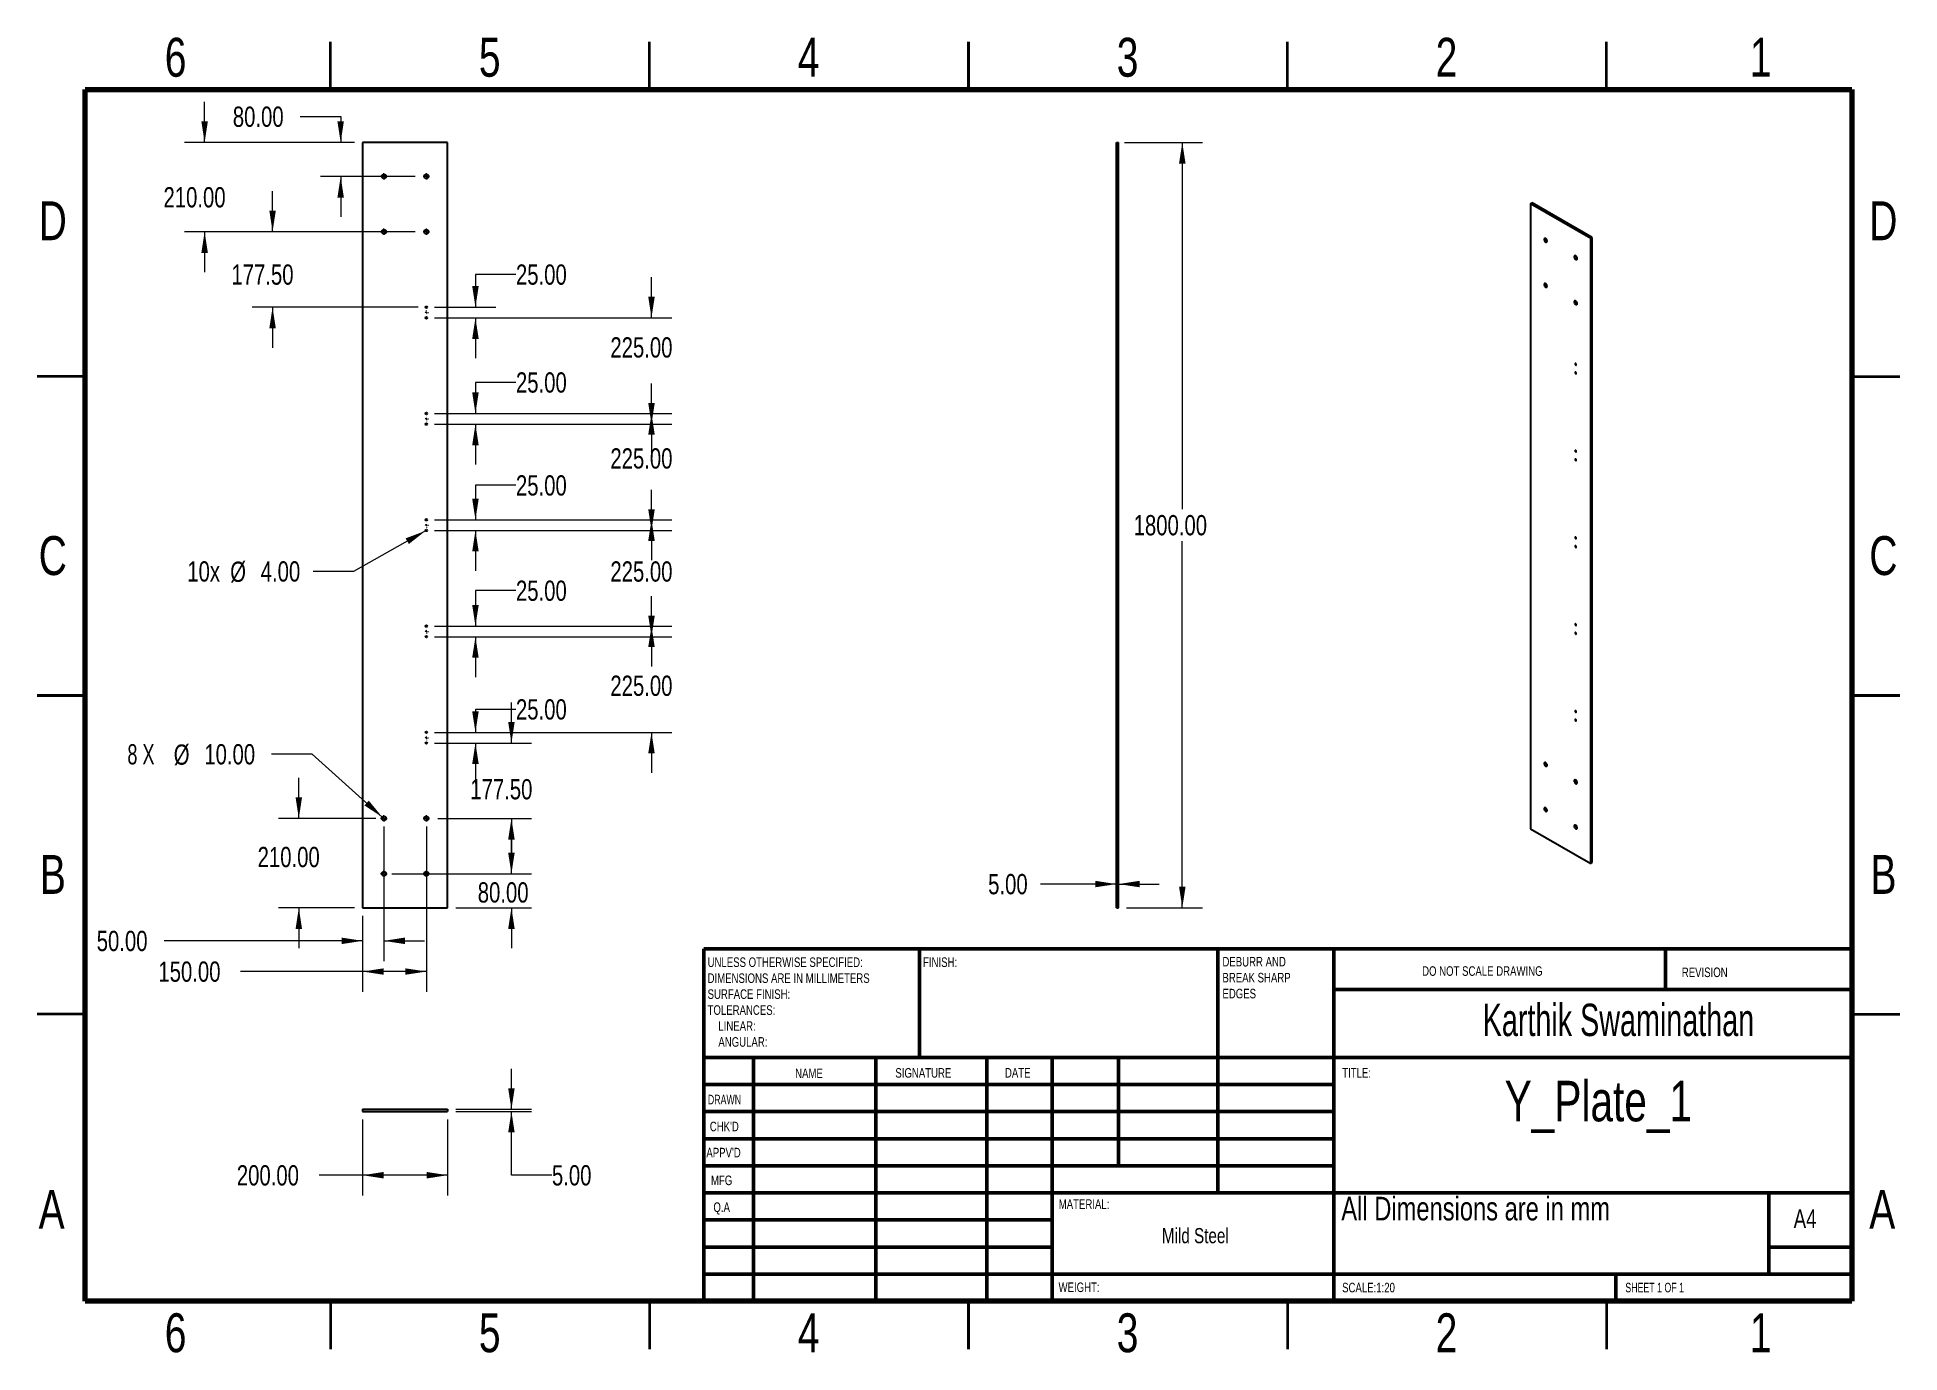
# Model space of a CAD drawing. Header units: millimetres. Extents: x 2 to 294, y 2 to 208.
import ezdxf

# ---------------------------------------------------------------- set-up
doc = ezdxf.new("R2010")
doc.units = ezdxf.units.MM
doc.styles.add('SLDTEXTSTYLE0', font='TXT', dxfattribs={"width": 0.75})
doc.styles.add('SLDTEXTSTYLE1', font='TXT', dxfattribs={"width": 0.686449})
doc.styles.add('SLDTEXTSTYLE2', font='TXT', dxfattribs={"width": 0.6875})
doc.styles.add('SLDTEXTSTYLE3', font='TXT', dxfattribs={"width": 0.663})
doc.styles.add('SLDTEXTSTYLE4', font='TXT', dxfattribs={"width": 0.666667})
doc.dimstyles.new('SLDDIMSTYLE0', dxfattribs={"dimtxt": 3.175, "dimasz": 3.302, "dimexe": 0, "dimexo": 0.0625, "dimgap": 0.79375, "dimtad": 0, "dimtih": 1, "dimtoh": 1, "dimlfac": 15, "dimrnd": 1e-09, "dimzin": 4, "dimdsep": 46, "dimtxsty": 'SLDTEXTSTYLE0', "dimsah": 1, "dimcen": 0.09, "dimadec": 0, "dimazin": 1, "dimtfac": 1, "dimtmove": 0, "dimatfit": 0, "dimfxl": 1, "dimfrac": 2, "dimtolj": 1, "dimtzin": 12, "dimarcsym": 0})
doc.dimstyles.new('SLDDIMSTYLE1', dxfattribs={"dimtxt": 3.175, "dimasz": 3.302, "dimexe": 0, "dimexo": 0.0625, "dimgap": 0.79375, "dimtad": 0, "dimtih": 1, "dimtoh": 1, "dimlfac": 15, "dimrnd": 1e-09, "dimzin": 4, "dimdsep": 46, "dimtxsty": 'SLDTEXTSTYLE0', "dimsah": 1, "dimcen": 0.09, "dimadec": 0, "dimazin": 1, "dimtfac": 1, "dimtofl": 0, "dimtmove": 0, "dimatfit": 3, "dimfxl": 1, "dimfrac": 2, "dimtolj": 1, "dimtzin": 12, "dimarcsym": 0})
doc.dimstyles.new('SLDDIMSTYLE2', dxfattribs={"dimtxt": 3.175, "dimasz": 3.302, "dimexe": 0, "dimexo": 0.0625, "dimgap": 0.79375, "dimtad": 0, "dimtih": 1, "dimtoh": 1, "dimlfac": 15, "dimrnd": 1e-09, "dimzin": 4, "dimdsep": 46, "dimtxsty": 'SLDTEXTSTYLE0', "dimsah": 1, "dimcen": 0, "dimadec": 0, "dimazin": 1, "dimtfac": 1, "dimtofl": 0, "dimtmove": 0, "dimatfit": 3, "dimfxl": 1, "dimfrac": 2, "dimtolj": 1, "dimtzin": 12, "dimarcsym": 0})
doc.dimstyles.new('SLDDIMSTYLE3', dxfattribs={"dimtxt": 3.175, "dimasz": 3.302, "dimexe": 0, "dimexo": 0.0625, "dimgap": 0.79375, "dimtad": 0, "dimtih": 1, "dimtoh": 1, "dimlfac": 15, "dimrnd": 1e-09, "dimzin": 4, "dimdsep": 46, "dimtxsty": 'SLDTEXTSTYLE0', "dimsah": 1, "dimcen": 0, "dimadec": 0, "dimazin": 1, "dimtfac": 1, "dimtofl": 0, "dimtmove": 0, "dimatfit": 3, "dimfxl": 1, "dimfrac": 2, "dimtolj": 1, "dimtzin": 12, "dimarcsym": 0})

msp = doc.modelspace()

# ---------------------------------------------------------------- texts
at = {"color": 7, "linetype": 'Continuous', "lineweight": 0}
for s, insert, char_height, attachment_point, style in [('6', (24.18862, 208.11369), 6.096, 2, 'SLDTEXTSTYLE0'), ('5', (73.43862, 208.11369), 6.096, 2, 'SLDTEXTSTYLE0'), ('4', (123.43862, 208.11369), 6.096, 2, 'SLDTEXTSTYLE0'), ('3', (173.43862, 208.11369), 6.096, 2, 'SLDTEXTSTYLE0'), ('2', (223.43862, 208.11369), 6.096, 2, 'SLDTEXTSTYLE0'), ('1', (272.68862, 208.11369), 6.096, 2, 'SLDTEXTSTYLE0'), ('D', (4.93015, 182.47569), 6.096, 2, 'SLDTEXTSTYLE0'), ('D', (291.93015, 182.47569), 6.096, 2, 'SLDTEXTSTYLE0'), ('C', (4.9365, 129.97569), 6.096, 2, 'SLDTEXTSTYLE0'), ('C', (291.9365, 129.97569), 6.096, 2, 'SLDTEXTSTYLE0'), ('B', (4.95343, 79.97569), 6.096, 2, 'SLDTEXTSTYLE0'), ('B', (291.95343, 79.97569), 6.096, 2, 'SLDTEXTSTYLE0'), ('FINISH:', (141.37129, 63.91927), 1.5, 1, 'SLDTEXTSTYLE0'), ('DO NOT SCALE DRAWING', (219.61464, 62.53299), 1.5, 1, 'SLDTEXTSTYLE0'), ('REVISION', (260.32758, 62.33491), 1.5, 1, 'SLDTEXTSTYLE0'), ('Karthik Swaminathan', (250.39718, 56.66856), 5.08, 2, 'SLDTEXTSTYLE3'), ('NAME', (121.32224, 46.50148), 1.5, 1, 'SLDTEXTSTYLE0'), ('SIGNATURE', (137.03359, 46.56176), 1.5, 1, 'SLDTEXTSTYLE0'), ('DATE', (154.2147, 46.57618), 1.5, 1, 'SLDTEXTSTYLE0'), ('TITLE:', (207.09016, 46.57618), 1.5, 1, 'SLDTEXTSTYLE0'), ('Y_Plate_1', (247.25245, 44.57169), 6.35, 2, 'SLDTEXTSTYLE0'), ('DRAWN', (107.64336, 42.38478), 1.5, 1, 'SLDTEXTSTYLE1'), ("CHK'D", (107.93922, 38.16185), 1.5, 1, 'SLDTEXTSTYLE0'), ("APPV'D", (107.40172, 34.06587), 1.5, 1, 'SLDTEXTSTYLE0'), ('MFG', (108.12401, 29.71578), 1.5, 1, 'SLDTEXTSTYLE0'), ('A', (4.75658, 27.47569), 6.096, 2, 'SLDTEXTSTYLE0'), ('All Dimensions are in mm', (206.953, 26.38849), 3.7041667, 1, 'SLDTEXTSTYLE0'), ('A', (291.75658, 27.47569), 6.096, 2, 'SLDTEXTSTYLE0'), ('Q.A', (108.50904, 25.50466), 1.5, 1, 'SLDTEXTSTYLE0'), ('MATERIAL:', (162.64586, 25.98606), 1.5, 1, 'SLDTEXTSTYLE0'), ('A4', (277.87116, 24.40639), 2.910417, 1, 'SLDTEXTSTYLE0'), ('Mild Steel', (184.06241, 21.48557), 2.38125, 2, 'SLDTEXTSTYLE0'), ('WEIGHT:', (162.61781, 12.94931), 1.4986, 1, 'SLDTEXTSTYLE0'), ('SCALE:1:20', (207.07397, 12.90009), 1.5, 1, 'SLDTEXTSTYLE0'), ('SHEET 1 OF 1', (251.47829, 12.90009), 1.5, 1, 'SLDTEXTSTYLE2'), ('6', (24.18862, 8.11369), 6.096, 2, 'SLDTEXTSTYLE0'), ('5', (73.43862, 8.11369), 6.096, 2, 'SLDTEXTSTYLE0'), ('4', (123.43862, 8.11369), 6.096, 2, 'SLDTEXTSTYLE0'), ('3', (173.43862, 8.11369), 6.096, 2, 'SLDTEXTSTYLE0'), ('2', (223.43862, 8.11369), 6.096, 2, 'SLDTEXTSTYLE0'), ('1', (272.68862, 8.11369), 6.096, 2, 'SLDTEXTSTYLE0')]:
    msp.add_mtext(s, dxfattribs=dict(at, insert=insert, char_height=char_height, attachment_point=attachment_point, style=style))

# ---------------------------------------------------------------- blocks, each defined once
blk = doc.blocks.new('SW_NOTE_0')
at = {"color": 0, "linetype": 'Continuous', "lineweight": 0, "char_height": 1.5, "attachment_point": 1, "style": 'SLDTEXTSTYLE0'}
for s, insert in [('UNLESS OTHERWISE SPECIFIED:', (0, 1.93)), ('DIMENSIONS ARE IN MILLIMETERS', (0, -0.57)), ('TOLERANCES:', (0, -5.57)), ('SURFACE FINISH:', (0, -3.07)), ('LINEAR:', (1.69, -8.07)), ('ANGULAR:', (1.69, -10.57))]:
    blk.add_mtext(s, dxfattribs=dict(at, insert=insert))
blk = doc.blocks.new('SW_NOTE_0_1')
at = {"color": 0, "linetype": 'Continuous', "lineweight": 0, "char_height": 1.5, "attachment_point": 1, "style": 'SLDTEXTSTYLE0'}
for s, insert in [('DEBURR AND', (0, 1.93)), ('BREAK SHARP', (0, -0.57)), ('EDGES', (0, -3.07))]:
    blk.add_mtext(s, dxfattribs=dict(at, insert=insert))
blk = doc.blocks.new('_D')
at = {"color": 7, "linetype": 'Continuous', "lineweight": 0, "transparency": 16777216}
for p, q in [((56.84, 84.44), (56.84, 63.34)), ((53.51, 70.44), (53.51, 63.34)), ((53.51, 66.52), (22.38, 66.52)), ((56.84, 66.52), (63.19, 66.52))]:
    blk.add_line(p, q, dxfattribs=at)
at = {"color": 7, "linetype": 'Continuous', "lineweight": 18, "transparency": 16777216}
for points in [[(53.51, 66.52), (50.2, 67.03), (50.2, 66.01)], [(56.84, 66.52), (60.14, 66.01), (60.14, 67.03)]]:
    blk.add_solid(points, dxfattribs=at)
at = {"color": 7, "linetype": 'Continuous', "lineweight": 18, "transparency": 16777216, "insert": (11.82, 68.09), "char_height": 3.175, "attachment_point": 1, "style": 'SLDTEXTSTYLE0'}
blk.add_mtext('50.00', dxfattribs=at)
blk = doc.blocks.new('_D_1')
at = {"color": 7, "linetype": 'Continuous', "lineweight": 0, "transparency": 16777216}
for p, q in [((63.51, 84.44), (63.51, 58.53)), ((53.51, 70.44), (53.51, 58.53)), ((53.51, 61.71), (34.39, 61.71)), ((63.51, 61.71), (53.51, 61.71))]:
    blk.add_line(p, q, dxfattribs=at)
at = {"color": 7, "linetype": 'Continuous', "lineweight": 18, "transparency": 16777216}
for points in [[(53.51, 61.71), (56.81, 61.2), (56.81, 62.21)], [(63.51, 61.71), (60.2, 62.21), (60.2, 61.2)]]:
    blk.add_solid(points, dxfattribs=at)
at = {"color": 7, "linetype": 'Continuous', "lineweight": 18, "transparency": 16777216, "insert": (21.49, 63.28), "char_height": 3.175, "attachment_point": 1, "style": 'SLDTEXTSTYLE0'}
blk.add_mtext('150.00', dxfattribs=at)
blk = doc.blocks.new('_D_2')
at = {"color": 7, "linetype": 'Continuous', "lineweight": 0, "transparency": 16777216}
for p, q in [((76.84, 77.04), (76.84, 83.39)), ((58.11, 77.04), (80.01, 77.04)), ((68.11, 71.71), (80.01, 71.71)), ((76.84, 71.71), (76.84, 65.36))]:
    blk.add_line(p, q, dxfattribs=at)
at = {"color": 7, "linetype": 'Continuous', "lineweight": 18, "transparency": 16777216}
for points in [[(76.84, 77.04), (77.35, 80.34), (76.33, 80.34)], [(76.84, 71.71), (76.33, 68.4), (77.35, 68.4)]]:
    blk.add_solid(points, dxfattribs=at)
at = {"color": 7, "linetype": 'Continuous', "lineweight": 18, "transparency": 16777216, "insert": (71.56, 75.7), "char_height": 3.175, "attachment_point": 1, "style": 'SLDTEXTSTYLE0'}
blk.add_mtext('80.00', dxfattribs=at)
blk = doc.blocks.new('_D_3')
at = {"color": 7, "linetype": 'Continuous', "lineweight": 0, "transparency": 16777216}
for p, q in [((43.51, 85.71), (43.51, 92.06)), ((55.57, 85.71), (40.33, 85.71)), ((52.24, 71.71), (40.33, 71.71)), ((43.51, 71.71), (43.51, 65.36))]:
    blk.add_line(p, q, dxfattribs=at)
at = {"color": 7, "linetype": 'Continuous', "lineweight": 18, "transparency": 16777216}
for points in [[(43.51, 85.71), (44.01, 89.01), (43, 89.01)], [(43.51, 71.71), (43, 68.4), (44.01, 68.4)]]:
    blk.add_solid(points, dxfattribs=at)
at = {"color": 7, "linetype": 'Continuous', "lineweight": 18, "transparency": 16777216, "insert": (37.05, 81.25), "char_height": 3.175, "attachment_point": 1, "style": 'SLDTEXTSTYLE0'}
blk.add_mtext('210.00', dxfattribs=at)
blk = doc.blocks.new('_D_4')
at = {"color": 7, "linetype": 'Continuous', "lineweight": 0, "transparency": 16777216}
for p, q in [((45.6, 95.77), (39.25, 95.77)), ((56.59, 85.93), (45.6, 95.77))]:
    blk.add_line(p, q, dxfattribs=at)
at = {"color": 7, "linetype": 'Continuous', "lineweight": 18, "transparency": 16777216}
blk.add_solid([(56.59, 85.93), (54.47, 88.51), (53.79, 87.75)], dxfattribs=at)
at = {"color": 7, "linetype": 'Continuous', "lineweight": 18, "transparency": 16777216, "char_height": 3.175, "attachment_point": 1}
for s, insert, style in [('8 X', (16.63, 97.36), 'SLDTEXTSTYLE4'), ('%%c', (23.9, 97.31), 'SLDTEXTSTYLE0'), ('10.00', (28.69, 97.36), 'SLDTEXTSTYLE0')]:
    blk.add_mtext(s, dxfattribs=dict(at, insert=insert, style=style))
blk = doc.blocks.new('_D_5')
at = {"color": 7, "linetype": 'Continuous', "lineweight": 0, "transparency": 16777216}
for p, q in [((43.72, 195.76), (50.07, 195.76)), ((50.07, 195.76), (50.07, 191.71)), ((52.24, 191.71), (46.89, 191.71)), ((61.73, 186.37), (46.89, 186.37)), ((50.07, 186.37), (50.07, 180.02))]:
    blk.add_line(p, q, dxfattribs=at)
at = {"color": 7, "linetype": 'Continuous', "lineweight": 18, "transparency": 16777216}
for points in [[(50.07, 191.71), (50.57, 195.01), (49.56, 195.01)], [(50.07, 186.37), (49.56, 183.07), (50.57, 183.07)]]:
    blk.add_solid(points, dxfattribs=at)
at = {"color": 7, "linetype": 'Continuous', "lineweight": 18, "transparency": 16777216, "insert": (33.16, 197.33), "char_height": 3.175, "attachment_point": 1, "style": 'SLDTEXTSTYLE0'}
blk.add_mtext('80.00', dxfattribs=at)
blk = doc.blocks.new('_D_6')
at = {"color": 7, "linetype": 'Continuous', "lineweight": 0, "transparency": 16777216}
for p, q in [((28.74, 191.71), (28.74, 198.06)), ((52.24, 191.71), (25.56, 191.71)), ((61.73, 177.71), (25.56, 177.71)), ((28.74, 177.71), (28.74, 171.36))]:
    blk.add_line(p, q, dxfattribs=at)
at = {"color": 7, "linetype": 'Continuous', "lineweight": 18, "transparency": 16777216}
for points in [[(28.74, 191.71), (29.25, 195.01), (28.23, 195.01)], [(28.74, 177.71), (28.23, 174.4), (29.25, 174.4)]]:
    blk.add_solid(points, dxfattribs=at)
at = {"color": 7, "linetype": 'Continuous', "lineweight": 18, "transparency": 16777216, "insert": (22.29, 184.7), "char_height": 3.175, "attachment_point": 1, "style": 'SLDTEXTSTYLE0'}
blk.add_mtext('210.00', dxfattribs=at)
blk = doc.blocks.new('_D_7')
at = {"color": 7, "linetype": 'Continuous', "lineweight": 0, "transparency": 16777216}
for p, q in [((77.55, 102.82), (71.2, 102.82)), ((71.2, 102.82), (71.2, 99.21)), ((64.78, 99.21), (74.38, 99.21)), ((64.78, 97.54), (74.38, 97.54)), ((71.2, 97.54), (71.2, 91.19))]:
    blk.add_line(p, q, dxfattribs=at)
at = {"color": 7, "linetype": 'Continuous', "lineweight": 18, "transparency": 16777216}
for points in [[(71.2, 99.21), (71.71, 102.51), (70.69, 102.51)], [(71.2, 97.54), (70.69, 94.24), (71.71, 94.24)]]:
    blk.add_solid(points, dxfattribs=at)
at = {"color": 7, "linetype": 'Continuous', "lineweight": 18, "transparency": 16777216, "insert": (77.55, 104.4), "char_height": 3.175, "attachment_point": 1, "style": 'SLDTEXTSTYLE0'}
blk.add_mtext('25.00', dxfattribs=at)
blk = doc.blocks.new('_D_8')
at = {"color": 7, "linetype": 'Continuous', "lineweight": 0, "transparency": 16777216}
for p, q in [((98.8, 114.21), (98.8, 120.56)), ((64.78, 114.21), (101.97, 114.21)), ((64.78, 99.21), (101.97, 99.21)), ((98.8, 99.21), (98.8, 92.86))]:
    blk.add_line(p, q, dxfattribs=at)
at = {"color": 7, "linetype": 'Continuous', "lineweight": 18, "transparency": 16777216}
for points in [[(98.8, 114.21), (99.31, 117.51), (98.29, 117.51)], [(98.8, 99.21), (98.29, 95.9), (99.31, 95.9)]]:
    blk.add_solid(points, dxfattribs=at)
at = {"color": 7, "linetype": 'Continuous', "lineweight": 18, "transparency": 16777216, "insert": (92.35, 108.11), "char_height": 3.175, "attachment_point": 1, "style": 'SLDTEXTSTYLE0'}
blk.add_mtext('225.00', dxfattribs=at)
blk = doc.blocks.new('_D_9')
at = {"color": 7, "linetype": 'Continuous', "lineweight": 0, "transparency": 16777216}
for p, q in [((77.55, 121.43), (71.2, 121.43)), ((71.2, 121.43), (71.2, 115.87)), ((64.78, 115.87), (74.38, 115.87)), ((64.78, 114.21), (74.38, 114.21)), ((71.2, 114.21), (71.2, 107.86))]:
    blk.add_line(p, q, dxfattribs=at)
at = {"color": 7, "linetype": 'Continuous', "lineweight": 18, "transparency": 16777216}
for points in [[(71.2, 115.87), (71.71, 119.18), (70.69, 119.18)], [(71.2, 114.21), (70.69, 110.9), (71.71, 110.9)]]:
    blk.add_solid(points, dxfattribs=at)
at = {"color": 7, "linetype": 'Continuous', "lineweight": 18, "transparency": 16777216, "insert": (77.55, 123.01), "char_height": 3.175, "attachment_point": 1, "style": 'SLDTEXTSTYLE0'}
blk.add_mtext('25.00', dxfattribs=at)
blk = doc.blocks.new('_D_10')
at = {"color": 7, "linetype": 'Continuous', "lineweight": 0, "transparency": 16777216}
for p, q in [((98.8, 130.87), (98.8, 137.22)), ((64.78, 130.87), (101.97, 130.87)), ((64.78, 115.87), (101.97, 115.87)), ((98.8, 115.87), (98.8, 109.52))]:
    blk.add_line(p, q, dxfattribs=at)
at = {"color": 7, "linetype": 'Continuous', "lineweight": 18, "transparency": 16777216}
for points in [[(98.8, 130.87), (99.31, 134.18), (98.29, 134.18)], [(98.8, 115.87), (98.29, 112.57), (99.31, 112.57)]]:
    blk.add_solid(points, dxfattribs=at)
at = {"color": 7, "linetype": 'Continuous', "lineweight": 18, "transparency": 16777216, "insert": (92.35, 126.02), "char_height": 3.175, "attachment_point": 1, "style": 'SLDTEXTSTYLE0'}
blk.add_mtext('225.00', dxfattribs=at)
blk = doc.blocks.new('_D_11')
at = {"color": 7, "linetype": 'Continuous', "lineweight": 0, "transparency": 16777216}
for p, q in [((77.55, 137.95), (71.2, 137.95)), ((71.2, 137.95), (71.2, 132.54)), ((64.78, 132.54), (74.38, 132.54)), ((64.78, 130.87), (74.38, 130.87)), ((71.2, 130.87), (71.2, 124.52))]:
    blk.add_line(p, q, dxfattribs=at)
at = {"color": 7, "linetype": 'Continuous', "lineweight": 18, "transparency": 16777216}
for points in [[(71.2, 132.54), (71.71, 135.84), (70.69, 135.84)], [(71.2, 130.87), (70.69, 127.57), (71.71, 127.57)]]:
    blk.add_solid(points, dxfattribs=at)
at = {"color": 7, "linetype": 'Continuous', "lineweight": 18, "transparency": 16777216, "insert": (77.55, 139.52), "char_height": 3.175, "attachment_point": 1, "style": 'SLDTEXTSTYLE0'}
blk.add_mtext('25.00', dxfattribs=at)
blk = doc.blocks.new('_D_12')
at = {"color": 7, "linetype": 'Continuous', "lineweight": 0, "transparency": 16777216}
for p, q in [((98.8, 147.54), (98.8, 153.89)), ((64.78, 147.54), (101.97, 147.54)), ((64.78, 132.54), (101.97, 132.54)), ((98.8, 132.54), (98.8, 126.19))]:
    blk.add_line(p, q, dxfattribs=at)
at = {"color": 7, "linetype": 'Continuous', "lineweight": 18, "transparency": 16777216}
for points in [[(98.8, 147.54), (99.31, 150.84), (98.29, 150.84)], [(98.8, 132.54), (98.29, 129.24), (99.31, 129.24)]]:
    blk.add_solid(points, dxfattribs=at)
at = {"color": 7, "linetype": 'Continuous', "lineweight": 18, "transparency": 16777216, "insert": (92.35, 143.75), "char_height": 3.175, "attachment_point": 1, "style": 'SLDTEXTSTYLE0'}
blk.add_mtext('225.00', dxfattribs=at)
blk = doc.blocks.new('_D_13')
at = {"color": 7, "linetype": 'Continuous', "lineweight": 0, "transparency": 16777216}
for p, q in [((77.55, 154.08), (71.2, 154.08)), ((71.2, 154.08), (71.2, 149.21)), ((64.78, 149.21), (74.38, 149.21)), ((64.78, 147.54), (74.38, 147.54)), ((71.2, 147.54), (71.2, 141.19))]:
    blk.add_line(p, q, dxfattribs=at)
at = {"color": 7, "linetype": 'Continuous', "lineweight": 18, "transparency": 16777216}
for points in [[(71.2, 149.21), (71.71, 152.51), (70.69, 152.51)], [(71.2, 147.54), (70.69, 144.24), (71.71, 144.24)]]:
    blk.add_solid(points, dxfattribs=at)
at = {"color": 7, "linetype": 'Continuous', "lineweight": 18, "transparency": 16777216, "insert": (77.55, 155.66), "char_height": 3.175, "attachment_point": 1, "style": 'SLDTEXTSTYLE0'}
blk.add_mtext('25.00', dxfattribs=at)
blk = doc.blocks.new('_D_14')
at = {"color": 7, "linetype": 'Continuous', "lineweight": 0, "transparency": 16777216}
for p, q in [((98.8, 164.21), (98.8, 170.56)), ((64.78, 164.21), (101.97, 164.21)), ((64.78, 149.21), (101.97, 149.21)), ((98.8, 149.21), (98.8, 142.86))]:
    blk.add_line(p, q, dxfattribs=at)
at = {"color": 7, "linetype": 'Continuous', "lineweight": 18, "transparency": 16777216}
for points in [[(98.8, 164.21), (99.31, 167.51), (98.29, 167.51)], [(98.8, 149.21), (98.29, 145.9), (99.31, 145.9)]]:
    blk.add_solid(points, dxfattribs=at)
at = {"color": 7, "linetype": 'Continuous', "lineweight": 18, "transparency": 16777216, "insert": (92.35, 161.16), "char_height": 3.175, "attachment_point": 1, "style": 'SLDTEXTSTYLE0'}
blk.add_mtext('225.00', dxfattribs=at)
blk = doc.blocks.new('_D_15')
at = {"color": 7, "linetype": 'Continuous', "lineweight": 0, "transparency": 16777216}
for p, q in [((77.55, 171), (71.2, 171)), ((71.2, 171), (71.2, 165.87)), ((64.78, 165.87), (74.38, 165.87)), ((64.78, 164.21), (74.38, 164.21)), ((71.2, 164.21), (71.2, 157.86))]:
    blk.add_line(p, q, dxfattribs=at)
at = {"color": 7, "linetype": 'Continuous', "lineweight": 18, "transparency": 16777216}
for points in [[(71.2, 165.87), (71.71, 169.18), (70.69, 169.18)], [(71.2, 164.21), (70.69, 160.9), (71.71, 160.9)]]:
    blk.add_solid(points, dxfattribs=at)
at = {"color": 7, "linetype": 'Continuous', "lineweight": 18, "transparency": 16777216, "insert": (77.55, 172.58), "char_height": 3.175, "attachment_point": 1, "style": 'SLDTEXTSTYLE0'}
blk.add_mtext('25.00', dxfattribs=at)
blk = doc.blocks.new('_D_16')
at = {"color": 7, "linetype": 'Continuous', "lineweight": 0, "transparency": 16777216}
for p, q in [((39.39, 177.71), (39.39, 184.06)), ((61.73, 177.71), (36.22, 177.71)), ((62.24, 165.87), (36.22, 165.87)), ((39.39, 165.87), (39.39, 159.52))]:
    blk.add_line(p, q, dxfattribs=at)
at = {"color": 7, "linetype": 'Continuous', "lineweight": 18, "transparency": 16777216}
for points in [[(39.39, 177.71), (39.9, 181.01), (38.89, 181.01)], [(39.39, 165.87), (38.89, 162.57), (39.9, 162.57)]]:
    blk.add_solid(points, dxfattribs=at)
at = {"color": 7, "linetype": 'Continuous', "lineweight": 18, "transparency": 16777216, "insert": (32.94, 172.58), "char_height": 3.175, "attachment_point": 1, "style": 'SLDTEXTSTYLE0'}
blk.add_mtext('177.50', dxfattribs=at)
blk = doc.blocks.new('_D_17')
at = {"color": 7, "linetype": 'Continuous', "lineweight": 0, "transparency": 16777216}
for p, q in [((76.84, 97.54), (76.84, 103.89)), ((64.78, 97.54), (80.01, 97.54)), ((65.28, 85.71), (80.01, 85.71)), ((76.84, 85.71), (76.84, 79.36))]:
    blk.add_line(p, q, dxfattribs=at)
at = {"color": 7, "linetype": 'Continuous', "lineweight": 18, "transparency": 16777216}
for points in [[(76.84, 97.54), (77.35, 100.84), (76.33, 100.84)], [(76.84, 85.71), (76.33, 82.4), (77.35, 82.4)]]:
    blk.add_solid(points, dxfattribs=at)
at = {"color": 7, "linetype": 'Continuous', "lineweight": 18, "transparency": 16777216, "insert": (70.39, 91.88), "char_height": 3.175, "attachment_point": 1, "style": 'SLDTEXTSTYLE0'}
blk.add_mtext('177.50', dxfattribs=at)
blk = doc.blocks.new('_D_18')
at = {"color": 7, "linetype": 'Continuous', "lineweight": 0, "transparency": 16777216}
for p, q in [((63.39, 130.81), (52.1, 124.44)), ((52.1, 124.44), (45.75, 124.44))]:
    blk.add_line(p, q, dxfattribs=at)
at = {"color": 7, "linetype": 'Continuous', "lineweight": 18, "transparency": 16777216}
blk.add_solid([(63.39, 130.81), (60.26, 129.63), (60.76, 128.74)], dxfattribs=at)
at = {"color": 7, "linetype": 'Continuous', "lineweight": 18, "transparency": 16777216, "char_height": 3.175, "attachment_point": 1, "style": 'SLDTEXTSTYLE0'}
for s, insert in [('10x', (26.02, 126.03)), ('%%c', (32.75, 125.98)), ('4.00', (37.53, 126.03))]:
    blk.add_mtext(s, dxfattribs=dict(at, insert=insert))
blk = doc.blocks.new('SW_CENTERMARKSYMBOL_0')
at = {"color": 0, "linetype": 'Continuous', "lineweight": 18}
for p, q in [((-0.34, 0), (-0.5, 0)), ((0, 0), (-0.17, 0)), ((0, 0.34), (0, 0.5)), ((0, 0), (0, 0.17)), ((0, 0), (0, -0.17)), ((0, 0), (0.17, 0)), ((0.34, 0), (0.5, 0)), ((0, -0.34), (0, -0.5))]:
    blk.add_line(p, q, dxfattribs=at)
blk = doc.blocks.new('SW_CENTERMARKSYMBOL_1')
at = {"color": 0, "linetype": 'Continuous', "lineweight": 18}
for p, q in [((-0.34, 0), (-0.37, 0)), ((0, 0), (-0.17, 0)), ((0, 0.34), (0, 0.37)), ((0, 0), (0, 0.17)), ((0, 0), (0, -0.17)), ((0, 0), (0.17, 0)), ((0.34, 0), (0.37, 0)), ((0, -0.34), (0, -0.37))]:
    blk.add_line(p, q, dxfattribs=at)
blk = doc.blocks.new('SW_CENTERMARKSYMBOL_2')
at = {"color": 0, "linetype": 'Continuous', "lineweight": 18}
for p, q in [((-0.34, 0), (-0.5, 0)), ((0, 0), (-0.17, 0)), ((0, 0.34), (0, 0.5)), ((0, 0), (0, 0.17)), ((0, 0), (0, -0.17)), ((0, 0), (0.17, 0)), ((0.34, 0), (0.5, 0)), ((0, -0.34), (0, -0.5))]:
    blk.add_line(p, q, dxfattribs=at)
blk = doc.blocks.new('SW_CENTERMARKSYMBOL_3')
at = {"color": 0, "linetype": 'Continuous', "lineweight": 18}
for p, q in [((-0.34, 0), (-0.5, 0)), ((0, 0), (-0.17, 0)), ((0, 0.34), (0, 0.5)), ((0, 0), (0, 0.17)), ((0, 0), (0, -0.17)), ((0, 0), (0.17, 0)), ((0.34, 0), (0.5, 0)), ((0, -0.34), (0, -0.5))]:
    blk.add_line(p, q, dxfattribs=at)
blk = doc.blocks.new('SW_CENTERMARKSYMBOL_4')
at = {"color": 0, "linetype": 'Continuous', "lineweight": 18}
for p, q in [((-0.34, 0), (-0.5, 0)), ((0, 0), (-0.17, 0)), ((0, 0.34), (0, 0.5)), ((0, 0), (0, 0.17)), ((0, 0), (0, -0.17)), ((0, 0), (0.17, 0)), ((0.34, 0), (0.5, 0)), ((0, -0.34), (0, -0.5))]:
    blk.add_line(p, q, dxfattribs=at)
blk = doc.blocks.new('SW_CENTERMARKSYMBOL_5')
at = {"color": 0, "linetype": 'Continuous', "lineweight": 18}
for p, q in [((-0.34, 0), (-0.37, 0)), ((0, 0), (-0.17, 0)), ((0, 0.34), (0, 0.37)), ((0, 0), (0, 0.17)), ((0, 0), (0, -0.17)), ((0, 0), (0.17, 0)), ((0.34, 0), (0.37, 0)), ((0, -0.34), (0, -0.37))]:
    blk.add_line(p, q, dxfattribs=at)
blk = doc.blocks.new('SW_CENTERMARKSYMBOL_6')
at = {"color": 0, "linetype": 'Continuous', "lineweight": 18}
for p, q in [((-0.34, 0), (-0.37, 0)), ((0, 0), (-0.17, 0)), ((0, 0.34), (0, 0.37)), ((0, 0), (0, 0.17)), ((0, 0), (0, -0.17)), ((0, 0), (0.17, 0)), ((0.34, 0), (0.37, 0)), ((0, -0.34), (0, -0.37))]:
    blk.add_line(p, q, dxfattribs=at)
blk = doc.blocks.new('SW_CENTERMARKSYMBOL_7')
at = {"color": 0, "linetype": 'Continuous', "lineweight": 18}
for p, q in [((-0.34, 0), (-0.37, 0)), ((0, 0), (-0.17, 0)), ((0, 0.34), (0, 0.37)), ((0, 0), (0, 0.17)), ((0, 0), (0, -0.17)), ((0, 0), (0.17, 0)), ((0.34, 0), (0.37, 0)), ((0, -0.34), (0, -0.37))]:
    blk.add_line(p, q, dxfattribs=at)
blk = doc.blocks.new('SW_CENTERMARKSYMBOL_8')
at = {"color": 0, "linetype": 'Continuous', "lineweight": 18}
for p, q in [((-0.34, 0), (-0.37, 0)), ((0, 0), (-0.17, 0)), ((0, 0.34), (0, 0.37)), ((0, 0), (0, 0.17)), ((0, 0), (0, -0.17)), ((0, 0), (0.17, 0)), ((0.34, 0), (0.37, 0)), ((0, -0.34), (0, -0.37))]:
    blk.add_line(p, q, dxfattribs=at)
blk = doc.blocks.new('SW_CENTERMARKSYMBOL_9')
at = {"color": 0, "linetype": 'Continuous', "lineweight": 18}
for p, q in [((-0.34, 0), (-0.5, 0)), ((0, 0), (-0.17, 0)), ((0, 0.34), (0, 0.5)), ((0, 0), (0, 0.17)), ((0, 0), (0, -0.17)), ((0, 0), (0.17, 0)), ((0.34, 0), (0.5, 0)), ((0, -0.34), (0, -0.5))]:
    blk.add_line(p, q, dxfattribs=at)
blk = doc.blocks.new('SW_CENTERMARKSYMBOL_10')
at = {"color": 0, "linetype": 'Continuous', "lineweight": 18}
for p, q in [((-0.34, 0), (-0.5, 0)), ((0, 0), (-0.17, 0)), ((0, 0.34), (0, 0.5)), ((0, 0), (0, 0.17)), ((0, 0), (0, -0.17)), ((0, 0), (0.17, 0)), ((0.34, 0), (0.5, 0)), ((0, -0.34), (0, -0.5))]:
    blk.add_line(p, q, dxfattribs=at)
blk = doc.blocks.new('SW_CENTERMARKSYMBOL_11')
at = {"color": 0, "linetype": 'Continuous', "lineweight": 18}
for p, q in [((-0.34, 0), (-0.5, 0)), ((0, 0), (-0.17, 0)), ((0, 0.34), (0, 0.5)), ((0, 0), (0, 0.17)), ((0, 0), (0, -0.17)), ((0, 0), (0.17, 0)), ((0.34, 0), (0.5, 0)), ((0, -0.34), (0, -0.5))]:
    blk.add_line(p, q, dxfattribs=at)
blk = doc.blocks.new('SW_CENTERMARKSYMBOL_12')
at = {"color": 0, "linetype": 'Continuous', "lineweight": 18}
for p, q in [((-0.34, 0), (-0.5, 0)), ((0, 0), (-0.17, 0)), ((0, 0.34), (0, 0.5)), ((0, 0), (0, 0.17)), ((0, 0), (0, -0.17)), ((0, 0), (0.17, 0)), ((0.34, 0), (0.5, 0)), ((0, -0.34), (0, -0.5))]:
    blk.add_line(p, q, dxfattribs=at)
blk = doc.blocks.new('_D_19')
at = {"color": 7, "linetype": 'Continuous', "lineweight": 0, "transparency": 16777216}
for p, q in [((53.51, 38.5), (53.51, 26.6)), ((66.84, 38.5), (66.84, 26.6)), ((53.51, 29.77), (46.69, 29.77)), ((66.84, 29.77), (53.51, 29.77))]:
    blk.add_line(p, q, dxfattribs=at)
at = {"color": 7, "linetype": 'Continuous', "lineweight": 18, "transparency": 16777216}
for points in [[(53.51, 29.77), (56.81, 29.26), (56.81, 30.28)], [(66.84, 29.77), (63.54, 30.28), (63.54, 29.26)]]:
    blk.add_solid(points, dxfattribs=at)
at = {"color": 7, "linetype": 'Continuous', "lineweight": 18, "transparency": 16777216, "insert": (33.79, 31.34), "char_height": 3.175, "attachment_point": 1, "style": 'SLDTEXTSTYLE0'}
blk.add_mtext('200.00', dxfattribs=at)
blk = doc.blocks.new('_D_20')
at = {"color": 7, "linetype": 'Continuous', "lineweight": 0, "transparency": 16777216}
for p, q in [((76.84, 40.1), (76.84, 46.45)), ((68.11, 40.1), (80.01, 40.1)), ((68.11, 39.77), (80.01, 39.77)), ((76.84, 29.77), (76.84, 39.77)), ((83.19, 29.77), (76.84, 29.77))]:
    blk.add_line(p, q, dxfattribs=at)
at = {"color": 7, "linetype": 'Continuous', "lineweight": 18, "transparency": 16777216}
for points in [[(76.84, 40.1), (77.35, 43.41), (76.33, 43.41)], [(76.84, 39.77), (76.33, 36.47), (77.35, 36.47)]]:
    blk.add_solid(points, dxfattribs=at)
at = {"color": 7, "linetype": 'Continuous', "lineweight": 18, "transparency": 16777216, "insert": (83.19, 31.34), "char_height": 3.175, "attachment_point": 1, "style": 'SLDTEXTSTYLE0'}
blk.add_mtext('5.00', dxfattribs=at)
blk = doc.blocks.new('_D_21')
at = {"color": 7, "linetype": 'Continuous', "lineweight": 0, "transparency": 16777216}
for p, q in [((172.02, 72.98), (172.02, 78.6)), ((171.68, 75.42), (159.79, 75.42)), ((172.02, 75.42), (178.37, 75.42))]:
    blk.add_line(p, q, dxfattribs=at)
at = {"color": 7, "linetype": 'Continuous', "lineweight": 18, "transparency": 16777216}
for points in [[(171.68, 75.42), (168.38, 75.93), (168.38, 74.92)], [(172.02, 75.42), (175.32, 74.92), (175.32, 75.93)]]:
    blk.add_solid(points, dxfattribs=at)
at = {"color": 7, "linetype": 'Continuous', "lineweight": 18, "transparency": 16777216, "insert": (151.58, 77), "char_height": 3.175, "attachment_point": 1, "style": 'SLDTEXTSTYLE0'}
blk.add_mtext('5.00', dxfattribs=at)
blk = doc.blocks.new('_D_22')
at = {"color": 7, "linetype": 'Continuous', "lineweight": 0, "transparency": 16777216}
for p, q in [((172.95, 191.71), (185.19, 191.71)), ((182.02, 191.71), (182.02, 134.23)), ((182.02, 71.71), (182.02, 129.19)), ((173.29, 71.71), (185.19, 71.71))]:
    blk.add_line(p, q, dxfattribs=at)
at = {"color": 7, "linetype": 'Continuous', "lineweight": 18, "transparency": 16777216}
for points in [[(182.02, 191.71), (181.51, 188.4), (182.53, 188.4)], [(182.02, 71.71), (182.53, 75.01), (181.51, 75.01)]]:
    blk.add_solid(points, dxfattribs=at)
at = {"color": 7, "linetype": 'Continuous', "lineweight": 18, "transparency": 16777216, "insert": (174.39, 133.28), "char_height": 3.175, "attachment_point": 1, "style": 'SLDTEXTSTYLE0'}
blk.add_mtext('1800.00', dxfattribs=at)

# ---------------------------------------------------------------- dimensions: what is measured, and where the dimension line sits
at = {"color": 7, "linetype": 'Continuous', "lineweight": 18}
for base, p1, p2, angle, dimstyle, picture, middle in [((28.73983, 191.70675), (63.00325, 177.70675), (53.50592, 191.70675), 90, 'SLDDIMSTYLE0', '_D_6', (28.73983, 183.1295)), ((50.06567, 191.70675), (63.00325, 186.37342), (53.50592, 191.70675), 90, 'SLDDIMSTYLE0', '_D_5', (50.06567, 195.75881)), ((182.0177, 191.70675), (172.01703, 71.70675), (171.6837, 191.70675), 90, 'SLDDIMSTYLE1', '_D_22', (182.0177, 131.70675)), ((39.3931, 165.87342), (63.00325, 177.70675), (63.50592, 165.87342), 90, 'SLDDIMSTYLE0', '_D_16', (39.3931, 171.00439)), ((71.20082, 165.87342), (63.50592, 164.20675), (63.50592, 165.87342), 90, 'SLDDIMSTYLE0', '_D_15', (71.20082, 171.00439)), ((98.79901, 164.20675), (63.50592, 149.20675), (63.50592, 164.20675), 90, 'SLDDIMSTYLE0', '_D_14', (98.79901, 159.59025)), ((71.20082, 149.20675), (63.50592, 147.54009), (63.50592, 149.20675), 90, 'SLDDIMSTYLE0', '_D_13', (71.20082, 154.08364)), ((98.79901, 147.54009), (63.50592, 132.54009), (63.50592, 147.54009), 90, 'SLDDIMSTYLE0', '_D_12', (98.79901, 142.18144)), ((71.20082, 132.54009), (63.50592, 130.87342), (63.50592, 132.54009), 90, 'SLDDIMSTYLE0', '_D_11', (71.20082, 137.95153)), ((98.79901, 130.87342), (63.50592, 115.87342), (63.50592, 130.87342), 90, 'SLDDIMSTYLE0', '_D_10', (98.79901, 124.44294)), ((71.20082, 115.87342), (63.50592, 114.20675), (63.50592, 115.87342), 90, 'SLDDIMSTYLE0', '_D_9', (71.20082, 121.43348)), ((98.79901, 114.20675), (63.50592, 99.20675), (63.50592, 114.20675), 90, 'SLDDIMSTYLE0', '_D_8', (98.79901, 106.53675)), ((71.20082, 97.54009), (63.50592, 99.20675), (63.50592, 97.54009), 90, 'SLDDIMSTYLE0', '_D_7', (71.20082, 102.82403)), ((76.83925, 97.54009), (64.00858, 85.70675), (63.50592, 97.54009), 90, 'SLDDIMSTYLE0', '_D_17', (76.83925, 90.3037)), ((43.50592, 85.70675), (53.50592, 71.70675), (56.83925, 85.70675), 90, 'SLDDIMSTYLE0', '_D_3', (43.50592, 79.67908)), ((63.50592, 61.70675), (53.50592, 71.70675), (63.50592, 85.70675), 0, 'SLDDIMSTYLE1', '_D_1', (27.9403, 61.70675)), ((76.83925, 77.04009), (66.83925, 71.70675), (56.83925, 77.04009), 90, 'SLDDIMSTYLE0', '_D_2', (76.83925, 74.13034)), ((76.83925, 40.10363), (66.83925, 39.77029), (66.83925, 40.10363), 90, 'SLDDIMSTYLE0', '_D_20', (76.83925, 29.77029)), ((66.83925, 29.77029), (53.50592, 39.77029), (66.83925, 39.77029), 0, 'SLDDIMSTYLE1', '_D_19', (40.23983, 29.77029))]:
    dim = msp.add_linear_dim(base=base, p1=p1, p2=p2, angle=angle, dimstyle=dimstyle, dxfattribs=at)
    dim.commit()
    dim.dimension.update_dxf_attribs({"geometry": picture, "text_midpoint": middle, "dimtype": 160})
for p1, p2, text, dimstyle, picture, middle in [((63.62208, 130.93888), (63.38976, 130.80796), '10x<>', 'SLDDIMSTYLE3', '_D_18', (35.88309, 124.44294)), ((57.08755, 85.48436), (56.59095, 85.92914), '8 X <>', 'SLDDIMSTYLE2', '_D_4', (27.9403, 95.77432))]:
    dim = msp.add_diameter_dim_2p(p1=p1, p2=p2, text=text, dimstyle=dimstyle, dxfattribs=at)
    dim.commit()
    dim.dimension.update_dxf_attribs({"geometry": picture, "text_midpoint": middle, "dimtype": 163})
for base, p1, p2, picture, middle in [((56.83925, 66.51957), (53.50592, 71.70675), (56.83925, 85.70675), '_D', (17.09824, 66.51957)), ((172.01703, 75.42451), (171.6837, 71.70675), (172.01703, 71.70675), '_D_21', (155.6837, 75.42451))]:
    dim = msp.add_linear_dim(base=base, p1=p1, p2=p2, dimstyle='SLDDIMSTYLE0', dxfattribs=at)
    dim.commit()
    dim.dimension.update_dxf_attribs({"geometry": picture, "text_midpoint": middle, "dimtype": 160})

# ---------------------------------------------------------------- linework, layer by layer
at = {"color": 7, "linetype": 'Continuous', "lineweight": 35}
for p, q in [((48.5, 200), (48.5, 207.5)), ((98.5, 200), (98.5, 207.5)), ((148.5, 207.5), (148.5, 200)), ((148.5, 200), (148.5, 207.5)), ((198.5, 200), (198.5, 207.5)), ((248.5, 200), (248.5, 207.5)), ((10, 155), (2.5, 155)), ((287, 155), (294.5, 155)), ((2.5, 105), (10, 105)), ((10, 105), (2.5, 105)), ((294.5, 105), (287, 105)), ((287, 105), (294.5, 105)), ((10, 55), (2.5, 55)), ((287, 55), (294.5, 55)), ((48.5, 10), (48.5, 2.5)), ((98.5, 10), (98.5, 2.5)), ((148.5, 2.5), (148.5, 10)), ((148.5, 10), (148.5, 2.5)), ((198.5, 10), (198.5, 2.5)), ((248.5, 10), (248.5, 2.5))]:
    msp.add_line(p, q, dxfattribs=at)
at = {"color": 7, "linetype": 'Continuous', "lineweight": 70}
for p, q in [((10, 10), (10, 200)), ((10, 200), (287, 200)), ((287, 200), (287, 10)), ((287, 10), (10, 10))]:
    msp.add_line(p, q, dxfattribs=at)
at = {"color": 7, "linetype": 'Continuous', "lineweight": 25}
for p, q in [((53.50592, 191.70675), (53.50592, 71.70675)), ((66.83925, 191.70675), (53.50592, 191.70675)), ((66.83925, 71.70675), (66.83925, 191.70675)), ((171.6837, 71.70675), (171.6837, 191.70675)), ((171.6837, 191.70675), (172.01703, 191.70675)), ((172.01703, 71.70675), (172.01703, 191.70675)), ((236.62305, 182.09236), (236.85876, 182.22843)), ((246.05114, 176.64964), (236.62305, 182.09236)), ((236.62305, 182.09236), (236.62305, 84.10746)), ((246.28685, 176.78571), (236.85876, 182.22843)), ((246.05114, 176.64964), (246.28685, 176.78571)), ((246.05114, 78.66474), (246.05114, 176.64964)), ((246.28685, 78.80081), (246.28685, 176.78571)), ((236.62305, 84.10746), (246.05114, 78.66474)), ((246.05114, 78.66474), (246.28685, 78.80081)), ((53.50592, 71.70675), (66.83925, 71.70675)), ((171.6837, 71.70675), (172.01703, 71.70675)), ((53.50592, 40.10363), (66.83925, 40.10363)), ((53.50592, 40.10363), (53.50592, 39.77029)), ((53.50592, 39.77029), (66.83925, 39.77029)), ((66.83925, 40.10363), (66.83925, 39.77029))]:
    msp.add_line(p, q, dxfattribs=at)
at = {"color": 7, "linetype": 'Continuous', "lineweight": 50}
for p, q in [((107, 65.25), (287, 65.25)), ((107, 65.25), (107, 10)), ((140.8, 48.25), (140.8, 65.25)), ((187.6, 65.25), (187.6, 27)), ((205.8, 65.25), (205.8, 10)), ((257.8, 58.875), (257.8, 65.25)), ((287, 58.875), (205.8, 58.875)), ((287, 48.25), (107, 48.25)), ((114.8, 48.25), (114.8, 10)), ((133.99095, 48.25), (133.99095, 10)), ((151.39893, 48.25), (151.39893, 10)), ((161.6, 10), (161.6, 48.25)), ((172, 31.25), (172, 48.25)), ((205.8, 44), (107, 44)), ((205.8, 39.75), (107, 39.75)), ((205.8, 35.5), (107, 35.5)), ((205.8, 31.25), (107, 31.25)), ((161.6, 27), (107, 27)), ((161.6, 27), (287, 27)), ((274, 14.25), (274, 27)), ((161.6, 22.74993), (107, 22.74993)), ((161.6, 18.5), (107, 18.5)), ((287, 18.5), (274, 18.5)), ((107, 14.25), (287, 14.25)), ((250, 10), (250, 14.25))]:
    msp.add_line(p, q, dxfattribs=at)
at = {"color": 7, "linetype": 'Continuous', "lineweight": 25, "flags": 128}
for points in [[(238.74437, 176.51286), (238.75311, 176.43438), (238.77869, 176.35163), (238.8192, 176.27075), (238.87164, 176.19773), (238.93212, 176.13799), (238.99616, 176.09596), (239.05901, 176.07476), (239.116, 176.07596), (239.16291, 176.09948), (239.19626, 176.14356), (239.21358, 176.20493), (239.21358, 176.27906), (239.19626, 176.36043), (239.16291, 176.44302), (239.116, 176.52069), (239.05901, 176.58769), (238.99616, 176.63906), (238.93212, 176.67097), (238.87164, 176.68106), (238.8192, 176.66859), (238.77869, 176.63447), (238.75311, 176.58125), (238.74437, 176.51286)], [(243.45842, 173.7915), (243.46716, 173.71302), (243.49273, 173.63027), (243.53324, 173.54939), (243.58568, 173.47637), (243.64617, 173.41663), (243.71021, 173.3746), (243.77305, 173.3534), (243.83005, 173.3546), (243.87696, 173.37812), (243.91031, 173.42219), (243.92763, 173.48357), (243.92763, 173.5577), (243.91031, 173.63907), (243.87696, 173.72166), (243.83005, 173.79933), (243.77305, 173.86633), (243.71021, 173.91769), (243.64617, 173.94961), (243.58568, 173.9597), (243.53324, 173.94723), (243.49273, 173.91311), (243.46716, 173.85989), (243.45842, 173.7915)], [(238.74437, 169.43618), (238.75311, 169.3577), (238.77869, 169.27495), (238.8192, 169.19406), (238.87164, 169.12104), (238.93212, 169.0613), (238.99616, 169.01928), (239.05901, 168.99808), (239.116, 168.99928), (239.16291, 169.02279), (239.19626, 169.06687), (239.21358, 169.12825), (239.21358, 169.20237), (239.19626, 169.28374), (239.16291, 169.36633), (239.116, 169.444), (239.05901, 169.51101), (238.99616, 169.56237), (238.93212, 169.59428), (238.87164, 169.60437), (238.8192, 169.5919), (238.77869, 169.55779), (238.75311, 169.50456), (238.74437, 169.43618)], [(243.45842, 166.71482), (243.46716, 166.63634), (243.49273, 166.55359), (243.53324, 166.4727), (243.58568, 166.39968), (243.64617, 166.33994), (243.71021, 166.29792), (243.77305, 166.27672), (243.83005, 166.27792), (243.87696, 166.30143), (243.91031, 166.34551), (243.92763, 166.40689), (243.92763, 166.48101), (243.91031, 166.56238), (243.87696, 166.64497), (243.83005, 166.72264), (243.77305, 166.78965), (243.71021, 166.84101), (243.64617, 166.87292), (243.58568, 166.88301), (243.53324, 166.87054), (243.49273, 166.83643), (243.46716, 166.7832), (243.45842, 166.71482)], [(243.7884, 156.86192), (243.78123, 156.90773), (243.76079, 156.95485), (243.7302, 156.9961), (243.69412, 157.02522), (243.65804, 157.03776), (243.62745, 157.03182), (243.60702, 157.0083), (243.59984, 156.97078), (243.60702, 156.92497), (243.62745, 156.87785), (243.65804, 156.83659), (243.69412, 156.80748), (243.7302, 156.79494), (243.76079, 156.80088), (243.78123, 156.8244), (243.7884, 156.86192)], [(243.7884, 155.50102), (243.78123, 155.54683), (243.76079, 155.59395), (243.7302, 155.6352), (243.69412, 155.66432), (243.65804, 155.67686), (243.62745, 155.67092), (243.60702, 155.64739), (243.59984, 155.60987), (243.60702, 155.56407), (243.62745, 155.51695), (243.65804, 155.47569), (243.69412, 155.44657), (243.7302, 155.43403), (243.76079, 155.43998), (243.78123, 155.4635), (243.7884, 155.50102)], [(243.7884, 143.25291), (243.78123, 143.29871), (243.76079, 143.34583), (243.7302, 143.38709), (243.69412, 143.41621), (243.65804, 143.42875), (243.62745, 143.4228), (243.60702, 143.39928), (243.59984, 143.36176), (243.60702, 143.31596), (243.62745, 143.26884), (243.65804, 143.22758), (243.69412, 143.19846), (243.7302, 143.18592), (243.76079, 143.19186), (243.78123, 143.21539), (243.7884, 143.25291)], [(243.7884, 141.89201), (243.78123, 141.93781), (243.76079, 141.98493), (243.7302, 142.02619), (243.69412, 142.05531), (243.65804, 142.06785), (243.62745, 142.0619), (243.60702, 142.03838), (243.59984, 142.00086), (243.60702, 141.95505), (243.62745, 141.90793), (243.65804, 141.86668), (243.69412, 141.83756), (243.7302, 141.82502), (243.76079, 141.83096), (243.78123, 141.85449), (243.7884, 141.89201)], [(243.7884, 129.64389), (243.78123, 129.6897), (243.76079, 129.73682), (243.7302, 129.77808), (243.69412, 129.80719), (243.65804, 129.81973), (243.62745, 129.81379), (243.60702, 129.79027), (243.59984, 129.75275), (243.60702, 129.70694), (243.62745, 129.65982), (243.65804, 129.61856), (243.69412, 129.58945), (243.7302, 129.57691), (243.76079, 129.58285), (243.78123, 129.60637), (243.7884, 129.64389)], [(243.59984, 128.39185), (243.60702, 128.34604), (243.62745, 128.29892), (243.65804, 128.25766), (243.69412, 128.22855), (243.7302, 128.21601), (243.76079, 128.22195), (243.78123, 128.24547), (243.7884, 128.28299), (243.78123, 128.3288), (243.76079, 128.37592), (243.7302, 128.41718), (243.69412, 128.44629), (243.65804, 128.45883), (243.62745, 128.45289), (243.60702, 128.42937), (243.59984, 128.39185)], [(243.59984, 116.14373), (243.60702, 116.09793), (243.62745, 116.05081), (243.65804, 116.00955), (243.69412, 115.98044), (243.7302, 115.96789), (243.76079, 115.97384), (243.78123, 115.99736), (243.7884, 116.03488), (243.78123, 116.08069), (243.76079, 116.12781), (243.7302, 116.16906), (243.69412, 116.19818), (243.65804, 116.21072), (243.62745, 116.20478), (243.60702, 116.18126), (243.59984, 116.14373)], [(243.59984, 114.78283), (243.60702, 114.73703), (243.62745, 114.68991), (243.65804, 114.64865), (243.69412, 114.61953), (243.7302, 114.60699), (243.76079, 114.61294), (243.78123, 114.63646), (243.7884, 114.67398), (243.78123, 114.71979), (243.76079, 114.7669), (243.7302, 114.80816), (243.69412, 114.83728), (243.65804, 114.84982), (243.62745, 114.84388), (243.60702, 114.82035), (243.59984, 114.78283)], [(243.59984, 102.53472), (243.60702, 102.48891), (243.62745, 102.4418), (243.65804, 102.40054), (243.69412, 102.37142), (243.7302, 102.35888), (243.76079, 102.36482), (243.78123, 102.38835), (243.7884, 102.42587), (243.78123, 102.47167), (243.76079, 102.51879), (243.7302, 102.56005), (243.69412, 102.58917), (243.65804, 102.60171), (243.62745, 102.59576), (243.60702, 102.57224), (243.59984, 102.53472)], [(243.59984, 101.17382), (243.60702, 101.12801), (243.62745, 101.08089), (243.65804, 101.03964), (243.69412, 101.01052), (243.7302, 100.99798), (243.76079, 101.00392), (243.78123, 101.02744), (243.7884, 101.06497), (243.78123, 101.11077), (243.76079, 101.15789), (243.7302, 101.19915), (243.69412, 101.22826), (243.65804, 101.24081), (243.62745, 101.23486), (243.60702, 101.21134), (243.59984, 101.17382)], [(239.21578, 94.04229), (239.20704, 94.12076), (239.18146, 94.20351), (239.14096, 94.2844), (239.08851, 94.35742), (239.02803, 94.41716), (238.96399, 94.45918), (238.90114, 94.48038), (238.84415, 94.47918), (238.79724, 94.45567), (238.76389, 94.41159), (238.74657, 94.35022), (238.74657, 94.27609), (238.76389, 94.19472), (238.79724, 94.11213), (238.84415, 94.03446), (238.90114, 93.96746), (238.96399, 93.91609), (239.02803, 93.88418), (239.08851, 93.87409), (239.14096, 93.88656), (239.18146, 93.92067), (239.20704, 93.9739), (239.21578, 94.04229)], [(243.92982, 91.32093), (243.92108, 91.3994), (243.89551, 91.48215), (243.855, 91.56304), (243.80256, 91.63606), (243.74208, 91.6958), (243.67804, 91.73782), (243.61519, 91.75902), (243.5582, 91.75782), (243.51128, 91.73431), (243.47793, 91.69023), (243.46061, 91.62886), (243.46061, 91.55473), (243.47793, 91.47336), (243.51128, 91.39077), (243.5582, 91.3131), (243.61519, 91.24609), (243.67804, 91.19473), (243.74208, 91.16282), (243.80256, 91.15273), (243.855, 91.1652), (243.89551, 91.19931), (243.92108, 91.25254), (243.92982, 91.32093)], [(239.21578, 86.9656), (239.20704, 87.04408), (239.18146, 87.12683), (239.14096, 87.20771), (239.08851, 87.28073), (239.02803, 87.34047), (238.96399, 87.3825), (238.90114, 87.4037), (238.84415, 87.4025), (238.79724, 87.37899), (238.76389, 87.33491), (238.74657, 87.27353), (238.74657, 87.19941), (238.76389, 87.11803), (238.79724, 87.03545), (238.84415, 86.95777), (238.90114, 86.89077), (238.96399, 86.83941), (239.02803, 86.8075), (239.08851, 86.7974), (239.14096, 86.80987), (239.18146, 86.84399), (239.20704, 86.89721), (239.21578, 86.9656)], [(243.92982, 84.24424), (243.92108, 84.32272), (243.89551, 84.40547), (243.855, 84.48635), (243.80256, 84.55937), (243.74208, 84.61911), (243.67804, 84.66114), (243.61519, 84.68234), (243.5582, 84.68114), (243.51128, 84.65763), (243.47793, 84.61355), (243.46061, 84.55217), (243.46061, 84.47804), (243.47793, 84.39667), (243.51128, 84.31409), (243.5582, 84.23641), (243.61519, 84.16941), (243.67804, 84.11805), (243.74208, 84.08613), (243.80256, 84.07604), (243.855, 84.08851), (243.89551, 84.12263), (243.92108, 84.17585), (243.92982, 84.24424)]]:
    msp.add_lwpolyline(points, dxfattribs=at)
at = {"color": 7, "linetype": 'Continuous', "lineweight": 25}
for centre, radius in [((56.83925, 186.37342), 0.33333), ((63.50592, 186.37342), 0.33333), ((56.83925, 177.70675), 0.33333), ((63.50592, 177.70675), 0.33333), ((63.50592, 165.87342), 0.13333), ((63.50592, 164.20675), 0.13333), ((63.50592, 149.20675), 0.13333), ((63.50592, 147.54009), 0.13333), ((63.50592, 132.54009), 0.13333), ((63.50592, 130.87342), 0.13333), ((63.50592, 115.87342), 0.13333), ((63.50592, 114.20675), 0.13333), ((63.50592, 99.20675), 0.13333), ((63.50592, 97.54009), 0.13333), ((56.83925, 85.70675), 0.33333), ((63.50592, 85.70675), 0.33333), ((56.83925, 77.04009), 0.33333), ((63.50592, 77.04009), 0.33333)]:
    msp.add_circle(centre, radius, dxfattribs=at)
for centre, radius, start, end in [((239.48401, 176.66771), 0.50428, 182.1342947, 237.865705), ((244.19805, 173.94635), 0.50428, 182.1342947, 237.865705), ((239.48401, 169.59102), 0.50428, 182.1342947, 237.865705), ((244.19805, 166.86966), 0.50428, 182.1342947, 237.865705), ((239.4819, 94.46805), 0.50213, 181.9990771, 237.9955464), ((244.19594, 91.74669), 0.50213, 181.9990771, 237.9955464), ((239.4819, 87.39136), 0.50213, 181.9990771, 237.9955464), ((244.19594, 84.67), 0.50213, 181.9990771, 237.9955464)]:
    msp.add_arc(centre, radius, start, end, dxfattribs=at)

# ---------------------------------------------------------------- block references
at = {"color": 7, "linetype": 'Continuous', "lineweight": 0}
for name, p in [('SW_CENTERMARKSYMBOL_10', (56.83925, 186.37342)), ('SW_CENTERMARKSYMBOL_9', (63.50592, 186.37342)), ('SW_CENTERMARKSYMBOL_12', (56.83925, 177.70675)), ('SW_CENTERMARKSYMBOL_11', (63.50592, 177.70675)), ('SW_CENTERMARKSYMBOL_8', (63.50592, 165.04009)), ('SW_CENTERMARKSYMBOL_7', (63.50592, 148.37342)), ('SW_CENTERMARKSYMBOL_6', (63.50592, 131.70675)), ('SW_CENTERMARKSYMBOL_5', (63.50592, 115.04009)), ('SW_CENTERMARKSYMBOL_1', (63.50592, 98.37342)), ('SW_CENTERMARKSYMBOL_0', (56.83925, 85.70675)), ('SW_CENTERMARKSYMBOL_4', (63.50592, 85.70675)), ('SW_CENTERMARKSYMBOL_3', (56.83925, 77.04009)), ('SW_CENTERMARKSYMBOL_2', (63.50592, 77.04009)), ('SW_NOTE_0', (107.59367, 61.98737)), ('SW_NOTE_0_1', (188.30922, 62.06949))]:
    msp.add_blockref(name, p, dxfattribs=at)

msp.set_redraw_order([(e.dxf.handle, doc.entitydb.next_handle()) for e in msp.query("TEXT MTEXT ATTDEF DIMENSION ARC_DIMENSION")])  # texts and dimensions are drawn at this point

doc.saveas('drawing.dxf')
